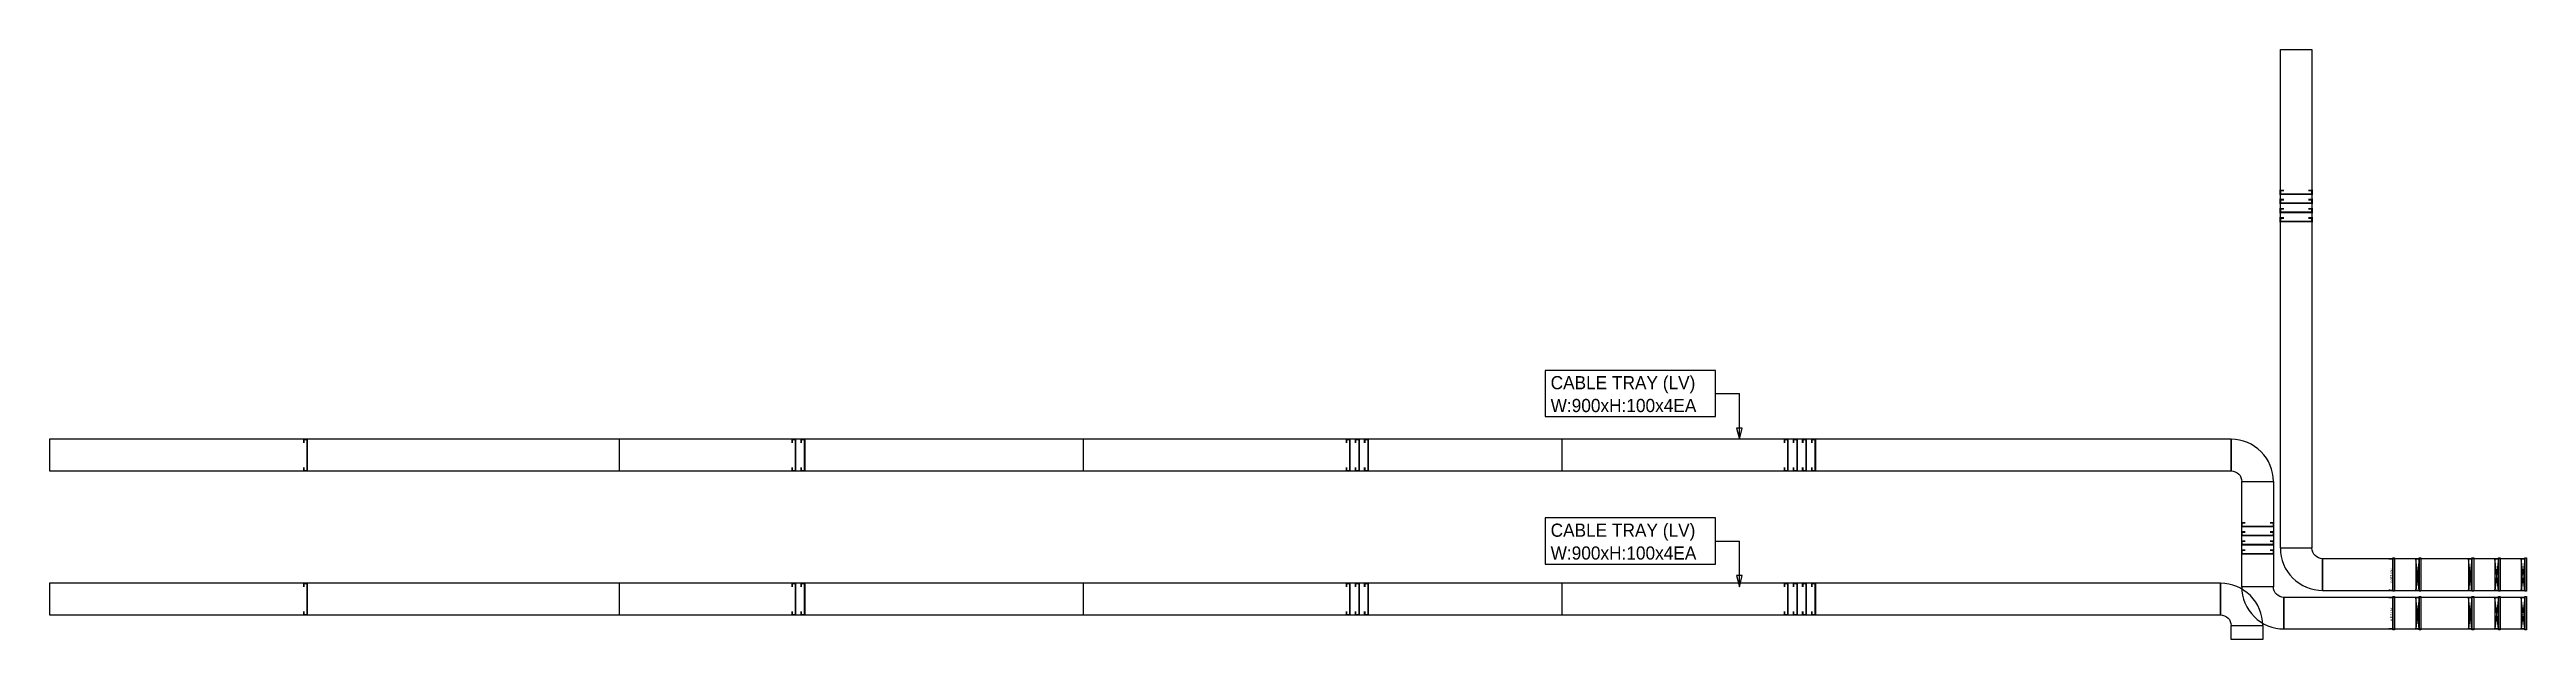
# Model space of a CAD drawing. Header units: millimetres. Extents: x -19577 to 374132, y 182625 to 847314.
# Drawn here: x 280600 to 351050, y 577350 to 594150 of the extents above; entities that cross this region are included whole.
import ezdxf
from ezdxf.enums import TextEntityAlignment as Align

# ---------------------------------------------------------------- set-up
doc = ezdxf.new("R2010")
doc.units = ezdxf.units.MM
doc.header["$LTSCALE"] = 150
for name, color, linetype in [('-----26 Electrical Cable Tray_HV_N', 30, 'Continuous'), ('-----26 Electrical Cable Tray_LV_STSPDU_A', 181, 'Continuous'), ('-----26 Electrical Cable Tray_LV_STSPDU_B', 41, 'Continuous')]:
    doc.layers.add(name, color=color, linetype=linetype)
doc.styles.add('ELEC', font='Dotum.ttf')

msp = doc.modelspace()

# ---------------------------------------------------------------- linework, layer by layer
at = {"layer": '-----26 Electrical Cable Tray_HV_N', "color": 1}
for p, q in [((327981, 584355), (328666, 584355)), ((327981, 580155), (328666, 580155))]:
    msp.add_line(p, q, dxfattribs=at)
at = {"layer": '-----26 Electrical Cable Tray_HV_N', "color": 1, "elevation": 0}
for points in [[(323135, 585013), (323135, 583698), (327981, 583698), (327981, 585013)], [(323135, 580813), (323135, 579498), (327981, 579498), (327981, 580813)]]:
    msp.add_lwpolyline(points, close=True, dxfattribs=at)
for points in [[(328666, 583050), (328746, 583370), (328586, 583370), (328666, 583050), (328666, 584355)], [(328666, 578850), (328746, 579170), (328586, 579170), (328666, 578850), (328666, 580155)]]:
    msp.add_lwpolyline(points, dxfattribs=at)
at = {"layer": '-----26 Electrical Cable Tray_LV_STSPDU_A', "elevation": 0}
for points in [[(280600, 583050), (280600, 582150), (342653, 582150), (342653, 583050)], [(296800, 583050), (296800, 582150), (342653, 582150), (342653, 583050)], [(310000, 583050), (310000, 582150), (342653, 582150), (342653, 583050)], [(323614, 583050), (323614, 582150), (342653, 582150), (342653, 583050)], [(343853, 578850), (342953, 578850), (342953, 581850), (343853, 581850)], [(343853, 578850), (342953, 578850), (342953, 581850), (343853, 581850)], [(343853, 578850), (342953, 578850), (342953, 581850), (343853, 581850)], [(343853, 578850), (342953, 578850), (342953, 581850), (343853, 581850)], [(343853, 578850), (342953, 578850), (342953, 581850), (343853, 581850)], [(343853, 578850), (342953, 578850), (342953, 581850), (343853, 581850)], [(343853, 578850), (342953, 578850), (342953, 581850), (343853, 581850)], [(343853, 578850), (342953, 578850), (342953, 581850), (343853, 581850)], [(280600, 578950), (280600, 578050), (342350, 578050), (342350, 578950)], [(296800, 578950), (296800, 578050), (342350, 578050), (342350, 578950)], [(310000, 578950), (310000, 578050), (342350, 578050), (342350, 578950)], [(323614, 578950), (323614, 578050), (342350, 578050), (342350, 578950)], [(344153, 578550), (344153, 577650), (349500, 577650), (349500, 578550)], [(344153, 578550), (344153, 577650), (348000, 577650), (348000, 578550)], [(344153, 578550), (344153, 577650), (351000, 577650), (351000, 578550)], [(344153, 578550), (344153, 577650), (348000, 577650), (348000, 578550)], [(344153, 578550), (344153, 577650), (350250, 577650), (350250, 578550)], [(348000, 577650), (348000, 578550), (347900, 578550), (347900, 577650)], [(349500, 577650), (349500, 578550), (349400, 578550), (349400, 577650)], [(350250, 577650), (350250, 578550), (350150, 578550), (350150, 577650)], [(351000, 577650), (351000, 578550), (350900, 578550), (350900, 577650)], [(343550, 577350), (342650, 577350), (342650, 577750), (343550, 577750)], [(343550, 577350), (342650, 577350), (342650, 577750), (343550, 577750)], [(343550, 577350), (342650, 577350), (342650, 577750), (343550, 577750)], [(343550, 577350), (342650, 577350), (342650, 577750), (343550, 577750)], [(343550, 577350), (342650, 577350), (342650, 577750), (343550, 577750)], [(343550, 577350), (342650, 577350), (342650, 577750), (343550, 577750)], [(343550, 577350), (342650, 577350), (342650, 577750), (343550, 577750)], [(343550, 577350), (342650, 577350), (342650, 577750), (343550, 577750)]]:
    msp.add_lwpolyline(points, close=True, dxfattribs=at)
at = {"layer": '-----26 Electrical Cable Tray_LV_STSPDU_A', "ltscale": 7.5, "const_width": 50, "elevation": 0}
for points in [[(287830, 582950), (287830, 583050), (287930, 583050), (287930, 582150), (287830, 582150), (287830, 582250)], [(301719, 582950), (301719, 583050), (301819, 583050), (301819, 582150), (301719, 582150), (301719, 582250)], [(301979, 582950), (301979, 583050), (302079, 583050), (302079, 582150), (301979, 582150), (301979, 582250)], [(317486, 582950), (317486, 583050), (317586, 583050), (317586, 582150), (317486, 582150), (317486, 582250)], [(317746, 582950), (317746, 583050), (317846, 583050), (317846, 582150), (317746, 582150), (317746, 582250)], [(318005, 582950), (318005, 583050), (318105, 583050), (318105, 582150), (318005, 582150), (318005, 582250)], [(329944, 582950), (329944, 583050), (330044, 583050), (330044, 582150), (329944, 582150), (329944, 582250)], [(330204, 582950), (330204, 583050), (330304, 583050), (330304, 582150), (330204, 582150), (330204, 582250)], [(330464, 582950), (330464, 583050), (330564, 583050), (330564, 582150), (330464, 582150), (330464, 582250)], [(330723, 582950), (330723, 583050), (330823, 583050), (330823, 582150), (330723, 582150), (330723, 582250)], [(343753, 580671), (343853, 580671), (343853, 580571), (342953, 580571), (342953, 580671), (343053, 580671)], [(343753, 580671), (343853, 580671), (343853, 580571), (342953, 580571), (342953, 580671), (343053, 580671)], [(343753, 580411), (343853, 580411), (343853, 580311), (342953, 580311), (342953, 580411), (343053, 580411)], [(343753, 580411), (343853, 580411), (343853, 580311), (342953, 580311), (342953, 580411), (343053, 580411)], [(343753, 580151), (343853, 580151), (343853, 580051), (342953, 580051), (342953, 580151), (343053, 580151)], [(343753, 580151), (343853, 580151), (343853, 580051), (342953, 580051), (342953, 580151), (343053, 580151)], [(343753, 579891), (343853, 579891), (343853, 579791), (342953, 579791), (342953, 579891), (343053, 579891)], [(343753, 579891), (343853, 579891), (343853, 579791), (342953, 579791), (342953, 579891), (343053, 579891)], [(287830, 578850), (287830, 578950), (287930, 578950), (287930, 578050), (287830, 578050), (287830, 578150)], [(301719, 578850), (301719, 578950), (301819, 578950), (301819, 578050), (301719, 578050), (301719, 578150)], [(301979, 578850), (301979, 578950), (302079, 578950), (302079, 578050), (301979, 578050), (301979, 578150)], [(317486, 578850), (317486, 578950), (317586, 578950), (317586, 578050), (317486, 578050), (317486, 578150)], [(317746, 578850), (317746, 578950), (317846, 578950), (317846, 578050), (317746, 578050), (317746, 578150)], [(318005, 578850), (318005, 578950), (318105, 578950), (318105, 578050), (318005, 578050), (318005, 578150)], [(329944, 578850), (329944, 578950), (330044, 578950), (330044, 578050), (329944, 578050), (329944, 578150)], [(330204, 578850), (330204, 578950), (330304, 578950), (330304, 578050), (330204, 578050), (330204, 578150)], [(330464, 578850), (330464, 578950), (330564, 578950), (330564, 578050), (330464, 578050), (330464, 578150)], [(330723, 578850), (330723, 578950), (330823, 578950), (330823, 578050), (330723, 578050), (330723, 578150)]]:
    msp.add_lwpolyline(points, dxfattribs=at)
at = {"layer": '-----26 Electrical Cable Tray_LV_STSPDU_A', "elevation": 0}
for points in [[(342653, 582150), (342653, 582150, -0.414214), (342953, 581850), (342953, 581850), (343853, 581850, 0.414214), (342653, 583050)], [(342653, 582150), (342653, 582150, -0.414214), (342953, 581850), (342953, 581850), (343853, 581850, 0.414214), (342653, 583050)], [(342653, 582150), (342653, 582150, -0.414214), (342953, 581850), (342953, 581850), (343853, 581850, 0.414214), (342653, 583050)], [(342653, 582150), (342653, 582150, -0.414214), (342953, 581850), (342953, 581850), (343853, 581850, 0.414214), (342653, 583050)], [(342653, 582150), (342653, 582150, -0.414214), (342953, 581850), (342953, 581850), (343853, 581850, 0.414214), (342653, 583050)], [(342653, 582150), (342653, 582150, -0.414214), (342953, 581850), (342953, 581850), (343853, 581850, 0.414214), (342653, 583050)], [(342653, 582150), (342653, 582150, -0.414214), (342953, 581850), (342953, 581850), (343853, 581850, 0.414214), (342653, 583050)], [(342653, 582150), (342653, 582150, -0.414214), (342953, 581850), (342953, 581850), (343853, 581850, 0.414214), (342653, 583050)], [(342350, 578050), (342350, 578050, -0.414214), (342650, 577750), (342650, 577750), (343550, 577750, 0.414214), (342350, 578950)], [(342350, 578050), (342350, 578050, -0.414214), (342650, 577750), (342650, 577750), (343550, 577750, 0.414214), (342350, 578950)], [(342350, 578050), (342350, 578050, -0.414214), (342650, 577750), (342650, 577750), (343550, 577750, 0.414214), (342350, 578950)], [(342350, 578050), (342350, 578050, -0.414214), (342650, 577750), (342650, 577750), (343550, 577750, 0.414214), (342350, 578950)], [(344153, 578550), (344153, 578550, -0.414214), (343853, 578850), (343853, 578850), (342953, 578850, 0.414214), (344153, 577650)], [(344153, 578550), (344153, 578550, -0.414214), (343853, 578850), (343853, 578850), (342953, 578850, 0.414214), (344153, 577650)], [(344153, 578550), (344153, 578550, -0.414214), (343853, 578850), (343853, 578850), (342953, 578850, 0.414214), (344153, 577650)], [(344153, 578550), (344153, 578550, -0.414214), (343853, 578850), (343853, 578850), (342953, 578850, 0.414214), (344153, 577650)]]:
    msp.add_lwpolyline(points, format="xyb", close=True, dxfattribs=at)
for points in [[(348000, 577650), (347900, 578550)], [(348000, 578550), (347900, 577650)], [(349500, 577650), (349400, 578550)], [(349500, 578550), (349400, 577650)], [(350250, 577650), (350150, 578550)], [(350250, 578550), (350150, 577650)], [(351000, 577650), (350900, 578550)], [(351000, 578550), (350900, 577650)]]:
    msp.add_lwpolyline(points, dxfattribs=at)
at = {"layer": '-----26 Electrical Cable Tray_LV_STSPDU_B', "elevation": 0}
for points in [[(344950, 579950), (344050, 579950), (344050, 594150), (344950, 594150)], [(344950, 579950), (344050, 579950), (344050, 594150), (344950, 594150)], [(344950, 579950), (344050, 579950), (344050, 594150), (344950, 594150)], [(344950, 579950), (344050, 579950), (344050, 594150), (344950, 594150)], [(345250, 579650), (345250, 578750), (349500, 578750), (349500, 579650)], [(345250, 579650), (345250, 578750), (348000, 578750), (348000, 579650)], [(345250, 579650), (345250, 578750), (351000, 578750), (351000, 579650)], [(345250, 579650), (345250, 578750), (350250, 578750), (350250, 579650)], [(348000, 578750), (348000, 579650), (347900, 579650), (347900, 578750)], [(349500, 578750), (349500, 579650), (349400, 579650), (349400, 578750)], [(350250, 578750), (350250, 579650), (350150, 579650), (350150, 578750)], [(351000, 578750), (351000, 579650), (350900, 579650), (350900, 578750)]]:
    msp.add_lwpolyline(points, close=True, dxfattribs=at)
at = {"layer": '-----26 Electrical Cable Tray_LV_STSPDU_B', "ltscale": 7.5, "const_width": 50}
msp.add_lwpolyline([(344850, 590133), (344950, 590133), (344950, 590033), (344050, 590033), (344050, 590133), (344150, 590133)], dxfattribs=at)
msp.add_lwpolyline([(344850, 590133), (344950, 590133), (344950, 590033), (344050, 590033), (344050, 590133), (344150, 590133)], dxfattribs=at)
at = {"layer": '-----26 Electrical Cable Tray_LV_STSPDU_B', "ltscale": 7.5, "const_width": 50, "elevation": 0}
for points in [[(344850, 589873), (344950, 589873), (344950, 589773), (344050, 589773), (344050, 589873), (344150, 589873)], [(344850, 589873), (344950, 589873), (344950, 589773), (344050, 589773), (344050, 589873), (344150, 589873)], [(344850, 589613), (344950, 589613), (344950, 589513), (344050, 589513), (344050, 589613), (344150, 589613)], [(344850, 589613), (344950, 589613), (344950, 589513), (344050, 589513), (344050, 589613), (344150, 589613)], [(344850, 589353), (344950, 589353), (344950, 589253), (344050, 589253), (344050, 589353), (344150, 589353)], [(344850, 589353), (344950, 589353), (344950, 589253), (344050, 589253), (344050, 589353), (344150, 589353)]]:
    msp.add_lwpolyline(points, dxfattribs=at)
at = {"layer": '-----26 Electrical Cable Tray_LV_STSPDU_B', "elevation": 0}
msp.add_lwpolyline([(345250, 579650), (345250, 579650, -0.414214), (344950, 579950), (344950, 579950), (344050, 579950, 0.414214), (345250, 578750)], format="xyb", close=True, dxfattribs=at)
msp.add_lwpolyline([(345250, 579650), (345250, 579650, -0.414214), (344950, 579950), (344950, 579950), (344050, 579950, 0.414214), (345250, 578750)], format="xyb", close=True, dxfattribs=at)
msp.add_lwpolyline([(345250, 579650), (345250, 579650, -0.414214), (344950, 579950), (344950, 579950), (344050, 579950, 0.414214), (345250, 578750)], format="xyb", close=True, dxfattribs=at)
msp.add_lwpolyline([(345250, 579650), (345250, 579650, -0.414214), (344950, 579950), (344950, 579950), (344050, 579950, 0.414214), (345250, 578750)], format="xyb", close=True, dxfattribs=at)
msp.add_lwpolyline([(345250, 579650), (345250, 579650, -0.414214), (344950, 579950), (344950, 579950), (344050, 579950, 0.414214), (345250, 578750)], format="xyb", close=True, dxfattribs=at)
msp.add_lwpolyline([(345250, 579650), (345250, 579650, -0.414214), (344950, 579950), (344950, 579950), (344050, 579950, 0.414214), (345250, 578750)], format="xyb", close=True, dxfattribs=at)
msp.add_lwpolyline([(345250, 579650), (345250, 579650, -0.414214), (344950, 579950), (344950, 579950), (344050, 579950, 0.414214), (345250, 578750)], format="xyb", close=True, dxfattribs=at)
msp.add_lwpolyline([(345250, 579650), (345250, 579650, -0.414214), (344950, 579950), (344950, 579950), (344050, 579950, 0.414214), (345250, 578750)], format="xyb", close=True, dxfattribs=at)
for points in [[(348000, 578750), (347900, 579650)], [(348000, 579650), (347900, 578750)], [(349500, 578750), (349400, 579650)], [(349500, 579650), (349400, 578750)], [(350250, 578750), (350150, 579650)], [(350250, 579650), (350150, 578750)], [(351000, 578750), (350900, 579650)], [(351000, 579650), (350900, 578750)]]:
    msp.add_lwpolyline(points, dxfattribs=at)
at = {"color": 0, "elevation": 0}
for points in [[(347150, 579625), (347150, 579650), (347250, 579650), (347250, 578750), (347150, 578750), (347150, 578775)], [(347250, 579675), (347300, 579675), (347300, 578725), (347250, 578725), (347250, 579675)], [(347900, 579625), (347900, 579650), (348000, 579650), (348000, 578750), (347900, 578750), (347900, 578775)], [(348000, 579675), (348050, 579675), (348050, 578725), (348000, 578725), (348000, 579675)], [(349400, 579625), (349400, 579650), (349500, 579650), (349500, 578750), (349400, 578750), (349400, 578775)], [(349500, 579675), (349550, 579675), (349550, 578725), (349500, 578725), (349500, 579675)], [(350150, 579625), (350150, 579650), (350250, 579650), (350250, 578750), (350150, 578750), (350150, 578775)], [(350250, 579675), (350300, 579675), (350300, 578725), (350250, 578725), (350250, 579675)], [(350900, 579625), (350900, 579650), (351000, 579650), (351000, 578750), (350900, 578750), (350900, 578775)], [(351000, 579675), (351050, 579675), (351050, 578725), (351000, 578725), (351000, 579675)], [(347150, 578525), (347150, 578550), (347250, 578550), (347250, 577650), (347150, 577650), (347150, 577675)], [(347250, 578575), (347300, 578575), (347300, 577625), (347250, 577625), (347250, 578575)], [(347900, 578525), (347900, 578550), (348000, 578550), (348000, 577650), (347900, 577650), (347900, 577675)], [(348000, 578575), (348050, 578575), (348050, 577625), (348000, 577625), (348000, 578575)], [(349400, 578525), (349400, 578550), (349500, 578550), (349500, 577650), (349400, 577650), (349400, 577675)], [(349500, 578575), (349550, 578575), (349550, 577625), (349500, 577625), (349500, 578575)], [(350150, 578525), (350150, 578550), (350250, 578550), (350250, 577650), (350150, 577650), (350150, 577675)], [(350250, 578575), (350300, 578575), (350300, 577625), (350250, 577625), (350250, 578575)], [(350900, 578525), (350900, 578550), (351000, 578550), (351000, 577650), (350900, 577650), (350900, 577675)], [(351000, 578575), (351050, 578575), (351050, 577625), (351000, 577625), (351000, 578575)]]:
    msp.add_lwpolyline(points, dxfattribs=at)

# ---------------------------------------------------------------- texts
at = {"layer": '-----26 Electrical Cable Tray_LV_STSPDU_A', "style": 'ELEC'}
for s, p in [('CABLE TRAY (LV)', (323295, 584663)), ('W:900xH:100x4EA', (323295, 584013)), ('CABLE TRAY (LV)', (323295, 580463)), ('W:900xH:100x4EA', (323295, 579813))]:
    msp.add_text(s, height=375, dxfattribs=at).set_placement(p, align=Align.MIDDLE_LEFT)
at = {"color": 0, "style": 'ELEC', "width": 0.7}
for s, p in [('LV 트레이-IT(SP)', (347199, 579173)), ('LV 트레이-IT', (347949, 579173)), ('LV 트레이-IT', (349449, 579173)), ('LV 트레이-IT', (350199, 579173)), ('LV 트레이-IT', (350949, 579173)), ('LV 트레이-IT(SP)', (347199, 578073)), ('LV 트레이-IT', (347949, 578073)), ('LV 트레이-IT', (349449, 578073)), ('LV 트레이-IT', (350199, 578073)), ('LV 트레이-IT', (350949, 578073))]:
    msp.add_text(s, height=50, rotation=90, dxfattribs=at).set_placement(p, align=Align.MIDDLE_CENTER)

doc.saveas('drawing.dxf')
